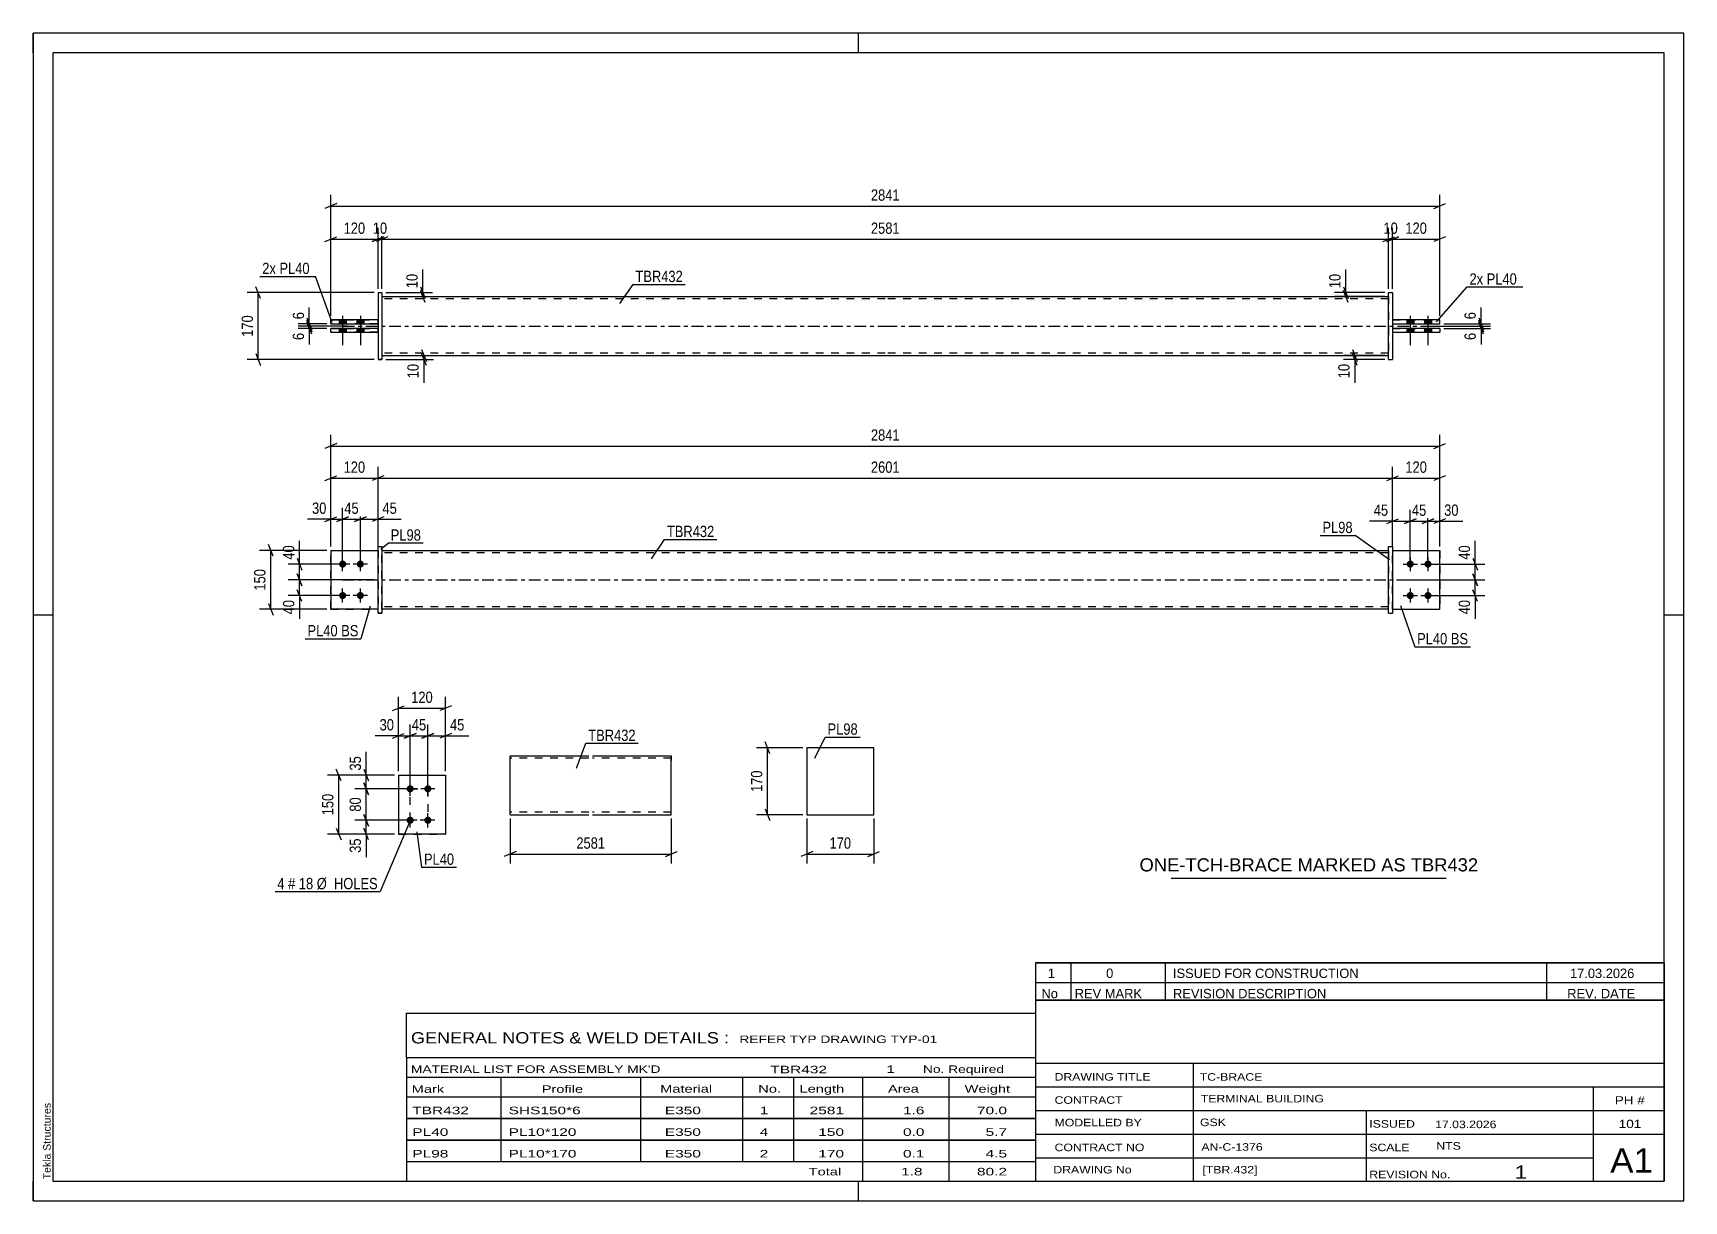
# Model space of a CAD drawing. Header units: millimetres. Extents: x 0 to 420, y 0 to 297.
import ezdxf

# ---------------------------------------------------------------- set-up
doc = ezdxf.new("R2010")
doc.units = ezdxf.units.MM
doc.linetypes.add('DXK_LINE_DOT2', pattern=[3.9198, 1.9599, -1.9599])
doc.linetypes.add('DXK_LINE_DOT3', pattern=[5.9187, 2.979, -0.9799, 0.9799, -0.9799])
doc.styles.add('Arial', font='ARIAL.TTF', dxfattribs={"height": 0.2})
doc.styles.add('Arial Narrow', font='ARIALN.TTF', dxfattribs={"height": 0.2})

# ---------------------------------------------------------------- blocks, each defined once
blk = doc.blocks.new('Unknown-580574513-1163')
at = {"color": 5, "linetype": 'Continuous'}
for p, q in [((420, 297), (0, 297)), ((0, 297), (0, 0)), ((0, 292), (0, 297)), ((210, 292), (210, 297)), ((420, 0), (420, 297)), ((415, 292), (5, 292)), ((5, 292), (5, 5)), ((415, 5), (415, 292)), ((5, 149), (0, 149)), ((420, 149), (415, 149)), ((0, 0), (0, 5)), ((5, 5), (415, 5)), ((210, 0), (210, 5)), ((0, 0), (420, 0))]:
    blk.add_line(p, q, dxfattribs=at)
at = {"color": 174, "linetype": 'Continuous', "style": 'Arial'}
blk.add_text('Tekla Structures', height=1.9102, rotation=90, dxfattribs=at).set_placement((4.5, 5.5))
blk = doc.blocks.new('Part-580574513-1761 - 1733')
at = {"color": 2, "linetype": 'Continuous'}
for p, q in [((75.77, 165.45), (87.77, 165.45)), ((75.77, 165.45), (75.77, 150.45)), ((87.77, 150.45), (75.77, 150.45)), ((75.77, 150.45), (75.77, 150.45))]:
    blk.add_line(p, q, dxfattribs=at)
at = {"color": 7, "linetype": 'DXK_LINE_DOT2'}
for p, q in [((75.77, 165.45), (87.77, 165.45)), ((87.77, 165.45), (87.77, 165.45)), ((87.77, 165.45), (87.77, 150.45)), ((75.77, 150.45), (87.77, 150.45)), ((75.77, 150.45), (75.77, 150.45))]:
    blk.add_line(p, q, dxfattribs=at)
blk = doc.blocks.new('Bolt-580574513-1735 - 1733')
at = {"linetype": 'Continuous'}
for points in [[(78.77, 161.05), (78.58, 161.07), (78.4, 161.13), (78.24, 161.23), (78.1, 161.35), (77.99, 161.5), (77.91, 161.68), (77.87, 161.86), (77.87, 162.05), (77.91, 162.23), (77.99, 162.4), (78.1, 162.56), (78.24, 162.68), (78.4, 162.78), (78.58, 162.83), (78.77, 162.85), (78.95, 162.83), (79.13, 162.78), (79.29, 162.68), (79.43, 162.56), (79.55, 162.4), (79.62, 162.23), (79.66, 162.05), (79.66, 161.86), (79.62, 161.68), (79.55, 161.5), (79.43, 161.35), (79.29, 161.23), (79.13, 161.13), (78.95, 161.07)], [(83.27, 161.05), (83.08, 161.07), (82.9, 161.13), (82.74, 161.23), (82.6, 161.35), (82.49, 161.5), (82.41, 161.68), (82.37, 161.86), (82.37, 162.05), (82.41, 162.23), (82.49, 162.4), (82.6, 162.56), (82.74, 162.68), (82.9, 162.78), (83.08, 162.83), (83.27, 162.85), (83.45, 162.83), (83.63, 162.78), (83.79, 162.68), (83.93, 162.56), (84.05, 162.4), (84.12, 162.23), (84.16, 162.05), (84.16, 161.86), (84.12, 161.68), (84.05, 161.5), (83.93, 161.35), (83.79, 161.23), (83.63, 161.13), (83.45, 161.07)], [(78.77, 153.05), (78.58, 153.07), (78.4, 153.13), (78.24, 153.23), (78.1, 153.35), (77.99, 153.5), (77.91, 153.68), (77.87, 153.86), (77.87, 154.05), (77.91, 154.23), (77.99, 154.4), (78.1, 154.56), (78.24, 154.68), (78.4, 154.78), (78.58, 154.83), (78.77, 154.85), (78.95, 154.83), (79.13, 154.78), (79.29, 154.68), (79.43, 154.56), (79.55, 154.4), (79.62, 154.23), (79.66, 154.05), (79.66, 153.86), (79.62, 153.68), (79.55, 153.5), (79.43, 153.35), (79.29, 153.23), (79.13, 153.13), (78.95, 153.07)], [(83.27, 153.05), (83.08, 153.07), (82.9, 153.13), (82.74, 153.23), (82.6, 153.35), (82.49, 153.5), (82.41, 153.68), (82.37, 153.86), (82.37, 154.05), (82.41, 154.23), (82.49, 154.4), (82.6, 154.56), (82.74, 154.68), (82.9, 154.78), (83.08, 154.83), (83.27, 154.85), (83.45, 154.83), (83.63, 154.78), (83.79, 154.68), (83.93, 154.56), (84.05, 154.4), (84.12, 154.23), (84.16, 154.05), (84.16, 153.86), (84.12, 153.68), (84.05, 153.5), (83.93, 153.35), (83.79, 153.23), (83.63, 153.13), (83.45, 153.07)]]:
    blk.add_hatch(color=1, dxfattribs=at).paths.add_polyline_path(points)
at = {"color": 1, "linetype": 'Continuous'}
for p, q in [((80.57, 161.95), (76.97, 161.95)), ((78.77, 160.15), (78.77, 163.75)), ((85.07, 161.95), (81.47, 161.95)), ((83.27, 160.15), (83.27, 163.75)), ((78.77, 152.15), (78.77, 155.75)), ((83.27, 152.15), (83.27, 155.75)), ((80.57, 153.95), (76.97, 153.95)), ((85.07, 153.95), (81.47, 153.95))]:
    blk.add_line(p, q, dxfattribs=at)
blk = doc.blocks.new('Bolt-580574513-1736 - 1733')
at = {"linetype": 'Continuous'}
for points in [[(350.37, 162.85), (350.55, 162.83), (350.73, 162.78), (350.89, 162.68), (351.03, 162.56), (351.15, 162.4), (351.22, 162.23), (351.26, 162.05), (351.26, 161.86), (351.22, 161.68), (351.15, 161.5), (351.03, 161.35), (350.89, 161.23), (350.73, 161.13), (350.55, 161.07), (350.37, 161.05), (350.18, 161.07), (350, 161.13), (349.84, 161.23), (349.7, 161.35), (349.59, 161.5), (349.51, 161.68), (349.47, 161.86), (349.47, 162.05), (349.51, 162.23), (349.59, 162.4), (349.7, 162.56), (349.84, 162.68), (350, 162.78), (350.18, 162.83)], [(354.87, 162.85), (355.05, 162.83), (355.23, 162.78), (355.39, 162.68), (355.53, 162.56), (355.65, 162.4), (355.72, 162.23), (355.76, 162.05), (355.76, 161.86), (355.72, 161.68), (355.65, 161.5), (355.53, 161.35), (355.39, 161.23), (355.23, 161.13), (355.05, 161.07), (354.87, 161.05), (354.68, 161.07), (354.5, 161.13), (354.34, 161.23), (354.2, 161.35), (354.09, 161.5), (354.01, 161.68), (353.97, 161.86), (353.97, 162.05), (354.01, 162.23), (354.09, 162.4), (354.2, 162.56), (354.34, 162.68), (354.5, 162.78), (354.68, 162.83)], [(350.37, 154.85), (350.55, 154.83), (350.73, 154.78), (350.89, 154.68), (351.03, 154.56), (351.15, 154.4), (351.22, 154.23), (351.26, 154.05), (351.26, 153.86), (351.22, 153.68), (351.15, 153.5), (351.03, 153.35), (350.89, 153.23), (350.73, 153.13), (350.55, 153.07), (350.37, 153.05), (350.18, 153.07), (350, 153.13), (349.84, 153.23), (349.7, 153.35), (349.59, 153.5), (349.51, 153.68), (349.47, 153.86), (349.47, 154.05), (349.51, 154.23), (349.59, 154.4), (349.7, 154.56), (349.84, 154.68), (350, 154.78), (350.18, 154.83)], [(354.87, 154.85), (355.05, 154.83), (355.23, 154.78), (355.39, 154.68), (355.53, 154.56), (355.65, 154.4), (355.72, 154.23), (355.76, 154.05), (355.76, 153.86), (355.72, 153.68), (355.65, 153.5), (355.53, 153.35), (355.39, 153.23), (355.23, 153.13), (355.05, 153.07), (354.87, 153.05), (354.68, 153.07), (354.5, 153.13), (354.34, 153.23), (354.2, 153.35), (354.09, 153.5), (354.01, 153.68), (353.97, 153.86), (353.97, 154.05), (354.01, 154.23), (354.09, 154.4), (354.2, 154.56), (354.34, 154.68), (354.5, 154.78), (354.68, 154.83)]]:
    blk.add_hatch(color=1, dxfattribs=at).paths.add_polyline_path(points)
at = {"color": 1, "linetype": 'Continuous'}
for p, q in [((348.57, 161.95), (352.17, 161.95)), ((350.37, 163.75), (350.37, 160.15)), ((353.07, 161.95), (356.67, 161.95)), ((354.87, 163.75), (354.87, 160.15)), ((350.37, 155.75), (350.37, 152.15)), ((354.87, 155.75), (354.87, 152.15)), ((348.57, 153.95), (352.17, 153.95)), ((353.07, 153.95), (356.67, 153.95))]:
    blk.add_line(p, q, dxfattribs=at)
blk = doc.blocks.new('Part-580574513-1741 - 1733')
at = {"color": 2, "linetype": 'Continuous'}
for p, q in [((88.77, 165.45), (216.77, 165.45)), ((216.87, 165.45), (344.87, 165.45)), ((216.77, 150.45), (88.77, 150.45)), ((344.87, 150.45), (216.87, 150.45))]:
    blk.add_line(p, q, dxfattribs=at)
at = {"color": 7, "linetype": 'DXK_LINE_DOT2'}
for p, q in [((88.77, 150.45), (88.77, 165.45)), ((216.77, 164.85), (88.77, 164.85)), ((344.87, 164.85), (216.87, 164.85)), ((344.87, 165.45), (344.87, 150.45)), ((216.77, 151.05), (88.77, 151.05)), ((344.87, 151.05), (216.87, 151.05))]:
    blk.add_line(p, q, dxfattribs=at)
at = {"color": 7, "linetype": 'DXK_LINE_DOT3'}
for p, q in [((78.77, 157.95), (216.77, 157.95)), ((216.87, 157.95), (354.87, 157.95))]:
    blk.add_line(p, q, dxfattribs=at)
blk = doc.blocks.new('Part-580574513-1756 - 1733')
at = {"color": 2, "linetype": 'Continuous'}
for p, q in [((87.77, 166.45), (88.77, 166.45)), ((87.77, 149.45), (87.77, 166.45)), ((88.77, 166.45), (88.77, 166.45)), ((88.77, 166.45), (88.77, 149.45)), ((87.77, 149.45), (88.77, 149.45))]:
    blk.add_line(p, q, dxfattribs=at)
at = {"color": 7, "linetype": 'DXK_LINE_DOT2'}
for p, q in [((87.77, 166.45), (88.77, 166.45)), ((88.77, 149.45), (87.77, 149.45)), ((87.77, 149.45), (87.77, 149.45)), ((88.77, 149.45), (88.77, 149.45))]:
    blk.add_line(p, q, dxfattribs=at)
blk = doc.blocks.new('Part-580574513-1766 - 1733')
at = {"color": 7, "linetype": 'DXK_LINE_DOT2'}
for p, q in [((75.77, 165.45), (87.77, 165.45)), ((75.77, 165.45), (87.77, 165.45)), ((75.77, 150.45), (75.77, 165.45)), ((87.77, 165.45), (87.77, 165.45)), ((87.77, 165.45), (87.77, 150.45)), ((75.77, 150.45), (87.77, 150.45)), ((87.77, 150.45), (75.77, 150.45)), ((75.77, 150.45), (75.77, 150.45))]:
    blk.add_line(p, q, dxfattribs=at)
blk = doc.blocks.new('Part-580574513-1771 - 1733')
at = {"color": 2, "linetype": 'Continuous'}
for p, q in [((344.87, 166.45), (345.87, 166.45)), ((344.87, 149.45), (344.87, 166.45)), ((345.87, 166.45), (345.87, 149.45)), ((344.87, 149.45), (344.87, 149.45)), ((344.87, 149.45), (345.87, 149.45))]:
    blk.add_line(p, q, dxfattribs=at)
at = {"color": 7, "linetype": 'DXK_LINE_DOT2'}
for p, q in [((344.87, 166.45), (345.87, 166.45)), ((344.87, 149.45), (345.87, 149.45))]:
    blk.add_line(p, q, dxfattribs=at)
blk = doc.blocks.new('Part-580574513-1796 - 1733')
at = {"color": 2, "linetype": 'Continuous'}
for p, q in [((345.87, 165.45), (357.87, 165.45)), ((357.87, 165.45), (357.87, 165.45)), ((357.87, 150.45), (357.87, 165.45)), ((345.87, 150.45), (357.87, 150.45))]:
    blk.add_line(p, q, dxfattribs=at)
at = {"color": 7, "linetype": 'DXK_LINE_DOT2'}
for p, q in [((345.87, 165.45), (357.87, 165.45)), ((345.87, 150.45), (345.87, 165.45)), ((345.87, 150.45), (345.87, 150.45)), ((345.87, 150.45), (357.87, 150.45))]:
    blk.add_line(p, q, dxfattribs=at)
blk = doc.blocks.new('Part-580574513-1801 - 1733')
at = {"color": 7, "linetype": 'DXK_LINE_DOT2'}
for p, q in [((345.87, 165.45), (357.87, 165.45)), ((345.87, 150.45), (345.87, 165.45)), ((345.87, 165.45), (357.87, 165.45)), ((357.87, 165.45), (357.87, 165.45)), ((357.87, 165.45), (357.87, 150.45)), ((345.87, 150.45), (345.87, 150.45)), ((345.87, 150.45), (357.87, 150.45)), ((345.87, 150.45), (357.87, 150.45))]:
    blk.add_line(p, q, dxfattribs=at)
blk = doc.blocks.new('Part-580574513-1418 - 1390')
at = {"color": 2, "linetype": 'Continuous'}
for p, q in [((357.87, 224.09), (345.87, 224.09)), ((345.87, 223.09), (357.87, 223.09)), ((357.87, 223.09), (357.87, 224.09))]:
    blk.add_line(p, q, dxfattribs=at)
at = {"color": 7, "linetype": 'DXK_LINE_DOT2'}
for p, q in [((345.87, 224.09), (345.87, 223.09)), ((345.87, 224.09), (357.87, 224.09)), ((345.87, 223.09), (357.87, 223.09))]:
    blk.add_line(p, q, dxfattribs=at)
blk = doc.blocks.new('Part-580574513-1440 - 1390')
at = {"color": 2, "linetype": 'Continuous'}
for p, q in [((88.77, 229.99), (216.77, 229.99)), ((216.87, 229.99), (344.87, 229.99)), ((88.77, 214.99), (216.77, 214.99)), ((216.87, 214.99), (344.87, 214.99))]:
    blk.add_line(p, q, dxfattribs=at)
at = {"color": 7, "linetype": 'DXK_LINE_DOT2'}
for p, q in [((88.77, 229.99), (88.77, 214.99)), ((216.77, 229.39), (88.77, 229.39)), ((344.87, 229.39), (216.87, 229.39)), ((344.87, 229.99), (344.87, 214.99)), ((216.77, 215.59), (88.77, 215.59)), ((344.87, 215.59), (216.87, 215.59))]:
    blk.add_line(p, q, dxfattribs=at)
at = {"color": 7, "linetype": 'DXK_LINE_DOT3'}
for p, q in [((78.77, 222.49), (216.77, 222.49)), ((216.87, 222.49), (354.87, 222.49))]:
    blk.add_line(p, q, dxfattribs=at)
blk = doc.blocks.new('Bolt-580574513-1424 - 1390')
at = {"linetype": 'Continuous'}
for points in [[(77.87, 223.09), (79.67, 223.09), (79.67, 224.09), (77.87, 224.09)], [(77.87, 223.09), (79.67, 223.09), (79.67, 224.09), (77.87, 224.09)], [(82.37, 223.09), (84.17, 223.09), (84.17, 224.09), (82.37, 224.09)], [(82.37, 223.09), (84.17, 223.09), (84.17, 224.09), (82.37, 224.09)], [(77.87, 220.89), (79.67, 220.89), (79.67, 221.89), (77.87, 221.89)], [(77.87, 220.89), (79.67, 220.89), (79.67, 221.89), (77.87, 221.89)], [(82.37, 220.89), (84.17, 220.89), (84.17, 221.89), (82.37, 221.89)], [(82.37, 220.89), (84.17, 220.89), (84.17, 221.89), (82.37, 221.89)]]:
    blk.add_hatch(color=1, dxfattribs=at).paths.add_polyline_path(points)
at = {"color": 1, "linetype": 'Continuous'}
for p, q in [((77.87, 224.09), (77.87, 223.09)), ((77.87, 224.09), (77.87, 223.09)), ((78.77, 225.09), (78.77, 217.59)), ((78.77, 225.09), (78.77, 217.59)), ((79.67, 224.09), (79.67, 223.09)), ((79.67, 224.09), (79.67, 223.09)), ((82.37, 224.09), (82.37, 223.09)), ((82.37, 224.09), (82.37, 223.09)), ((83.27, 225.09), (83.27, 217.59)), ((83.27, 225.09), (83.27, 217.59)), ((84.17, 224.09), (84.17, 223.09)), ((84.17, 224.09), (84.17, 223.09)), ((77.87, 221.89), (77.87, 220.89)), ((77.87, 221.89), (77.87, 220.89)), ((79.67, 221.89), (79.67, 220.89)), ((79.67, 221.89), (79.67, 220.89)), ((82.37, 221.89), (82.37, 220.89)), ((82.37, 221.89), (82.37, 220.89)), ((84.17, 221.89), (84.17, 220.89)), ((84.17, 221.89), (84.17, 220.89))]:
    blk.add_line(p, q, dxfattribs=at)
blk = doc.blocks.new('Bolt-580574513-1425 - 1390')
at = {"linetype": 'Continuous'}
for points in [[(351.27, 224.09), (349.47, 224.09), (349.47, 223.09), (351.27, 223.09)], [(351.27, 224.09), (349.47, 224.09), (349.47, 223.09), (351.27, 223.09)], [(355.77, 224.09), (353.97, 224.09), (353.97, 223.09), (355.77, 223.09)], [(355.77, 224.09), (353.97, 224.09), (353.97, 223.09), (355.77, 223.09)], [(351.27, 221.89), (349.47, 221.89), (349.47, 220.89), (351.27, 220.89)], [(351.27, 221.89), (349.47, 221.89), (349.47, 220.89), (351.27, 220.89)], [(355.77, 221.89), (353.97, 221.89), (353.97, 220.89), (355.77, 220.89)], [(355.77, 221.89), (353.97, 221.89), (353.97, 220.89), (355.77, 220.89)]]:
    blk.add_hatch(color=1, dxfattribs=at).paths.add_polyline_path(points)
at = {"color": 1, "linetype": 'Continuous'}
for p, q in [((349.47, 224.09), (349.47, 223.09)), ((349.47, 224.09), (349.47, 223.09)), ((350.37, 225.09), (350.37, 217.59)), ((350.37, 225.09), (350.37, 217.59)), ((351.27, 224.09), (351.27, 223.09)), ((351.27, 224.09), (351.27, 223.09)), ((353.97, 224.09), (353.97, 223.09)), ((353.97, 224.09), (353.97, 223.09)), ((354.87, 225.09), (354.87, 217.59)), ((354.87, 225.09), (354.87, 217.59)), ((355.77, 224.09), (355.77, 223.09)), ((355.77, 224.09), (355.77, 223.09)), ((349.47, 221.89), (349.47, 220.89)), ((349.47, 221.89), (349.47, 220.89)), ((351.27, 221.89), (351.27, 220.89)), ((351.27, 221.89), (351.27, 220.89)), ((353.97, 221.89), (353.97, 220.89)), ((353.97, 221.89), (353.97, 220.89)), ((355.77, 221.89), (355.77, 220.89)), ((355.77, 221.89), (355.77, 220.89))]:
    blk.add_line(p, q, dxfattribs=at)
blk = doc.blocks.new('Part-580574513-1445 - 1390')
at = {"color": 2, "linetype": 'Continuous'}
for p, q in [((357.87, 221.89), (345.87, 221.89)), ((345.87, 220.89), (357.87, 220.89)), ((357.87, 221.89), (357.87, 220.89))]:
    blk.add_line(p, q, dxfattribs=at)
at = {"color": 7, "linetype": 'DXK_LINE_DOT2'}
for p, q in [((345.87, 221.89), (345.87, 220.89)), ((345.87, 221.89), (357.87, 221.89)), ((345.87, 220.89), (357.87, 220.89))]:
    blk.add_line(p, q, dxfattribs=at)
blk = doc.blocks.new('Part-580574513-1446 - 1390')
at = {"color": 2, "linetype": 'Continuous'}
for p, q in [((344.87, 230.99), (344.87, 230.99)), ((344.87, 213.99), (344.87, 230.99)), ((344.87, 230.99), (345.87, 230.99)), ((345.87, 230.99), (345.87, 230.99)), ((345.87, 230.99), (345.87, 213.99)), ((344.87, 213.99), (345.87, 213.99)), ((344.87, 213.99), (344.87, 213.99)), ((345.87, 213.99), (345.87, 213.99))]:
    blk.add_line(p, q, dxfattribs=at)
at = {"color": 7, "linetype": 'DXK_LINE_DOT2'}
for p, q in [((344.87, 230.99), (345.87, 230.99)), ((344.87, 213.99), (345.87, 213.99)), ((345.87, 213.99), (345.87, 213.99))]:
    blk.add_line(p, q, dxfattribs=at)
blk = doc.blocks.new('Part-580574513-1451 - 1390')
at = {"color": 2, "linetype": 'Continuous'}
for p, q in [((87.77, 224.09), (75.77, 224.09)), ((75.77, 223.09), (75.77, 224.09)), ((75.77, 223.09), (87.77, 223.09)), ((75.77, 223.09), (75.77, 223.09))]:
    blk.add_line(p, q, dxfattribs=at)
at = {"color": 7, "linetype": 'DXK_LINE_DOT2'}
for p, q in [((75.77, 224.09), (87.77, 224.09)), ((87.77, 223.09), (75.77, 223.09)), ((87.77, 223.09), (87.77, 224.09))]:
    blk.add_line(p, q, dxfattribs=at)
blk = doc.blocks.new('Part-580574513-1456 - 1390')
at = {"color": 2, "linetype": 'Continuous'}
for p, q in [((87.77, 221.89), (75.77, 221.89)), ((75.77, 220.89), (75.77, 221.89)), ((75.77, 220.89), (87.77, 220.89)), ((75.77, 220.89), (75.77, 220.89))]:
    blk.add_line(p, q, dxfattribs=at)
at = {"color": 7, "linetype": 'DXK_LINE_DOT2'}
for p, q in [((75.77, 221.89), (87.77, 221.89)), ((87.77, 220.89), (75.77, 220.89)), ((87.77, 220.89), (87.77, 221.89))]:
    blk.add_line(p, q, dxfattribs=at)
blk = doc.blocks.new('Part-580574513-1457 - 1390')
at = {"color": 2, "linetype": 'Continuous'}
for p, q in [((87.77, 230.99), (88.77, 230.99)), ((87.77, 230.99), (87.77, 213.99)), ((88.77, 230.99), (88.77, 230.99)), ((88.77, 230.99), (88.77, 213.99)), ((88.77, 213.99), (87.77, 213.99)), ((87.77, 213.99), (87.77, 213.99))]:
    blk.add_line(p, q, dxfattribs=at)
at = {"color": 7, "linetype": 'DXK_LINE_DOT2'}
for p, q in [((87.77, 230.99), (88.77, 230.99)), ((87.77, 213.99), (88.77, 213.99)), ((87.77, 213.99), (87.77, 213.99))]:
    blk.add_line(p, q, dxfattribs=at)
blk = doc.blocks.new('Part-580574513-2157 - 2117')
at = {"color": 2, "linetype": 'Continuous'}
for p, q in [((92.95, 108.31), (104.95, 108.31)), ((92.95, 108.31), (92.95, 93.31)), ((104.95, 108.31), (104.95, 108.31)), ((104.95, 108.31), (104.95, 93.31)), ((104.95, 93.31), (92.95, 93.31)), ((92.95, 93.31), (92.95, 93.31))]:
    blk.add_line(p, q, dxfattribs=at)
at = {"color": 7, "linetype": 'DXK_LINE_DOT2'}
for p, q in [((92.95, 108.31), (104.95, 108.31)), ((104.95, 108.31), (104.95, 108.31)), ((92.95, 93.31), (104.95, 93.31))]:
    blk.add_line(p, q, dxfattribs=at)
blk = doc.blocks.new('Bolt-580574513-2152 - 2117')
at = {"linetype": 'Continuous'}
for points in [[(95.95, 105.71), (96.13, 105.69), (96.31, 105.64), (96.48, 105.54), (96.62, 105.42), (96.73, 105.26), (96.8, 105.09), (96.84, 104.91), (96.84, 104.72), (96.8, 104.54), (96.73, 104.36), (96.62, 104.21), (96.48, 104.09), (96.31, 103.99), (96.13, 103.93), (95.95, 103.91), (95.76, 103.93), (95.58, 103.99), (95.42, 104.09), (95.28, 104.21), (95.17, 104.36), (95.09, 104.54), (95.05, 104.72), (95.05, 104.91), (95.09, 105.09), (95.17, 105.26), (95.28, 105.42), (95.42, 105.54), (95.58, 105.64), (95.76, 105.69)], [(100.45, 105.71), (100.63, 105.69), (100.81, 105.64), (100.98, 105.54), (101.12, 105.42), (101.23, 105.26), (101.3, 105.09), (101.34, 104.91), (101.34, 104.72), (101.3, 104.54), (101.23, 104.36), (101.12, 104.21), (100.98, 104.09), (100.81, 103.99), (100.63, 103.93), (100.45, 103.91), (100.26, 103.93), (100.08, 103.99), (99.92, 104.09), (99.78, 104.21), (99.67, 104.36), (99.59, 104.54), (99.55, 104.72), (99.55, 104.91), (99.59, 105.09), (99.67, 105.26), (99.78, 105.42), (99.92, 105.54), (100.08, 105.64), (100.26, 105.69)], [(95.95, 97.71), (96.13, 97.69), (96.31, 97.64), (96.48, 97.54), (96.62, 97.42), (96.73, 97.26), (96.8, 97.09), (96.84, 96.91), (96.84, 96.72), (96.8, 96.54), (96.73, 96.36), (96.62, 96.21), (96.48, 96.09), (96.31, 95.99), (96.13, 95.93), (95.95, 95.91), (95.76, 95.93), (95.58, 95.99), (95.42, 96.09), (95.28, 96.21), (95.17, 96.36), (95.09, 96.54), (95.05, 96.72), (95.05, 96.91), (95.09, 97.09), (95.17, 97.26), (95.28, 97.42), (95.42, 97.54), (95.58, 97.64), (95.76, 97.69)], [(100.45, 97.71), (100.63, 97.69), (100.81, 97.64), (100.98, 97.54), (101.12, 97.42), (101.23, 97.26), (101.3, 97.09), (101.34, 96.91), (101.34, 96.72), (101.3, 96.54), (101.23, 96.36), (101.12, 96.21), (100.98, 96.09), (100.81, 95.99), (100.63, 95.93), (100.45, 95.91), (100.26, 95.93), (100.08, 95.99), (99.92, 96.09), (99.78, 96.21), (99.67, 96.36), (99.59, 96.54), (99.55, 96.72), (99.55, 96.91), (99.59, 97.09), (99.67, 97.26), (99.78, 97.42), (99.92, 97.54), (100.08, 97.64), (100.26, 97.69)]]:
    blk.add_hatch(color=1, dxfattribs=at).paths.add_polyline_path(points)
at = {"color": 1, "linetype": 'Continuous'}
for p, q in [((95.95, 103.01), (95.95, 106.61)), ((100.45, 103.01), (100.45, 106.61)), ((97.75, 104.81), (94.15, 104.81)), ((102.25, 104.81), (98.65, 104.81)), ((97.75, 96.81), (94.15, 96.81)), ((95.95, 95.01), (95.95, 98.61)), ((102.25, 96.81), (98.65, 96.81)), ((100.45, 95.01), (100.45, 98.61))]:
    blk.add_line(p, q, dxfattribs=at)
blk = doc.blocks.new('Part-580574513-2288 - 2282')
at = {"color": 2, "linetype": 'Continuous'}
for p, q in [((213.87, 115.23), (196.87, 115.23)), ((196.87, 115.23), (196.87, 98.23)), ((213.87, 98.23), (213.87, 115.23)), ((196.87, 98.23), (213.87, 98.23))]:
    blk.add_line(p, q, dxfattribs=at)
blk = doc.blocks.new('Part-580574513-2314 - 2307')
at = {"color": 2, "linetype": 'Continuous'}
for p, q in [((121.37, 98.32), (121.37, 113.23)), ((121.37, 113.23), (141.37, 113.23)), ((142.37, 113.23), (162.37, 113.23)), ((162.37, 113.23), (162.37, 113.14)), ((162.37, 113.14), (162.37, 112.03)), ((162.37, 98.23), (162.37, 112.03)), ((121.37, 98.23), (121.37, 98.32)), ((121.37, 98.23), (141.37, 98.23)), ((142.37, 98.23), (162.37, 98.23))]:
    blk.add_line(p, q, dxfattribs=at)
at = {"color": 7, "linetype": 'DXK_LINE_DOT2'}
for p, q in [((141.37, 112.63), (121.37, 112.63)), ((162.37, 112.63), (142.37, 112.63)), ((162.37, 112.03), (162.37, 112.88)), ((121.37, 98.83), (121.37, 98.88)), ((141.37, 98.83), (121.37, 98.83)), ((162.37, 98.83), (142.37, 98.83)), ((162.37, 98.83), (162.37, 98.88))]:
    blk.add_line(p, q, dxfattribs=at)
blk = doc.blocks.new('Rectangle-580574513-2267 - 2117')
at = {"color": 1, "linetype": 'DXK_LINE_DOT2'}
blk.add_lwpolyline([(95.95, 104.81), (100.45, 104.81), (100.45, 96.81), (95.95, 96.81), (95.95, 104.81)], close=True, dxfattribs=at)
blk = doc.blocks.new('StraightDimension-580574513-1850 - 1733')
at = {"color": 7, "linetype": 'Continuous'}
for p, q in [((75.77, 166.45), (75.77, 194.83)), ((357.87, 166.45), (357.87, 194.83)), ((77.27, 192.58), (74.27, 191.38)), ((75.77, 191.98), (357.87, 191.98)), ((356.37, 191.38), (359.37, 192.58))]:
    blk.add_line(p, q, dxfattribs=at)
at = {"color": 0}
blk.add_wipeout([(221.07, 192.73), (221.07, 196.93), (212.56, 196.93), (212.56, 192.73)], dxfattribs=at)
at = {"color": 3, "style": 'Arial Narrow'}
blk.add_text('2841', height=2.863, dxfattribs=at).set_placement((213.16, 193.33))
blk = doc.blocks.new('StraightDimension-580574513-1879 - 1733')
at = {"color": 7, "linetype": 'Continuous'}
for p, q in [((355.87, 161.95), (369.31, 161.95)), ((366.31, 163.45), (367.51, 160.45)), ((366.91, 157.95), (366.91, 161.95)), ((346.87, 157.95), (369.31, 157.95)), ((367.51, 156.45), (366.31, 159.45))]:
    blk.add_line(p, q, dxfattribs=at)
at = {"color": 0}
blk.add_wipeout([(366.16, 167.34), (361.96, 167.34), (361.96, 162.48), (366.16, 162.48)], dxfattribs=at)
at = {"color": 7, "linetype": 'Continuous'}
blk.add_line((366.91, 161.95), (366.91, 167.86), dxfattribs=at)
blk.add_line((366.91, 161.95), (366.91, 167.86), dxfattribs=at)
at = {"color": 3, "style": 'Arial Narrow'}
blk.add_text('40', height=2.863, rotation=90.0002, dxfattribs=at).set_placement((365.56, 163.08))
blk = doc.blocks.new('StraightDimension-580574513-1994 - 1733')
at = {"color": 7, "linetype": 'Continuous'}
for p, q in [((86.77, 157.95), (64.95, 157.95)), ((67.2, 159.45), (68.4, 156.45)), ((68.4, 152.45), (67.2, 155.45)), ((67.8, 153.95), (67.8, 157.95)), ((77.77, 153.95), (64.95, 153.95))]:
    blk.add_line(p, q, dxfattribs=at)
at = {"color": 0}
blk.add_wipeout([(67.05, 153.43), (62.85, 153.43), (62.85, 148.57), (67.05, 148.57)], dxfattribs=at)
at = {"color": 7, "linetype": 'Continuous'}
blk.add_line((67.8, 153.95), (67.8, 148.05), dxfattribs=at)
blk.add_line((67.8, 153.95), (67.8, 148.05), dxfattribs=at)
at = {"color": 3, "style": 'Arial Narrow'}
blk.add_text('40', height=2.863, rotation=90.0002, dxfattribs=at).set_placement((66.45, 149.17))
blk = doc.blocks.new('StraightDimension-580574513-1804 - 1733')
at = {"color": 7, "linetype": 'Continuous'}
for p, q in [((353.37, 172.29), (356.37, 173.49)), ((354.87, 162.95), (354.87, 175.74)), ((354.87, 172.89), (357.87, 172.89)), ((359.37, 173.49), (356.37, 172.29)), ((357.87, 166.45), (357.87, 175.74))]:
    blk.add_line(p, q, dxfattribs=at)
at = {"color": 0}
blk.add_wipeout([(363.25, 173.64), (363.25, 177.84), (358.39, 177.84), (358.39, 173.64)], dxfattribs=at)
at = {"color": 7, "linetype": 'Continuous'}
blk.add_line((357.87, 172.89), (363.77, 172.89), dxfattribs=at)
blk.add_line((357.87, 172.89), (363.77, 172.89), dxfattribs=at)
at = {"color": 3, "style": 'Arial Narrow'}
blk.add_text('30', height=2.863, dxfattribs=at).set_placement((358.99, 174.24))
blk = doc.blocks.new('StraightDimension-580574513-1820 - 1733')
at = {"color": 7, "linetype": 'Continuous'}
for p, q in [((348.87, 172.29), (351.87, 173.49)), ((350.37, 162.95), (350.37, 175.74)), ((350.37, 172.89), (354.87, 172.89)), ((356.37, 173.49), (353.37, 172.29)), ((354.87, 162.95), (354.87, 175.74))]:
    blk.add_line(p, q, dxfattribs=at)
at = {"color": 0}
blk.add_wipeout([(355.04, 173.64), (355.04, 177.84), (350.19, 177.84), (350.19, 173.64)], dxfattribs=at)
at = {"color": 3, "style": 'Arial Narrow'}
blk.add_text('45', height=2.863, dxfattribs=at).set_placement((350.79, 174.24))
blk = doc.blocks.new('StraightDimension-580574513-1833 - 1733')
at = {"color": 7, "linetype": 'Continuous'}
for p, q in [((344.37, 172.29), (347.37, 173.49)), ((345.87, 166.45), (345.87, 175.74)), ((345.87, 172.89), (350.37, 172.89)), ((351.87, 173.49), (348.87, 172.29)), ((350.37, 162.95), (350.37, 175.74))]:
    blk.add_line(p, q, dxfattribs=at)
at = {"color": 0}
blk.add_wipeout([(345.34, 173.64), (345.34, 177.84), (340.48, 177.84), (340.48, 173.64)], dxfattribs=at)
at = {"color": 7, "linetype": 'Continuous'}
blk.add_line((345.87, 172.89), (339.96, 172.89), dxfattribs=at)
blk.add_line((345.87, 172.89), (339.96, 172.89), dxfattribs=at)
at = {"color": 3, "style": 'Arial Narrow'}
blk.add_text('45', height=2.863, dxfattribs=at).set_placement((341.08, 174.24))
blk = doc.blocks.new('StraightDimension-580574513-1870 - 1733')
at = {"color": 7, "linetype": 'Continuous'}
for p, q in [((346.87, 157.95), (369.31, 157.95)), ((366.31, 159.45), (367.51, 156.45)), ((367.51, 152.45), (366.31, 155.45)), ((366.91, 153.95), (366.91, 157.95)), ((355.87, 153.95), (369.31, 153.95))]:
    blk.add_line(p, q, dxfattribs=at)
at = {"color": 0}
blk.add_wipeout([(366.16, 153.43), (361.96, 153.43), (361.96, 148.57), (366.16, 148.57)], dxfattribs=at)
at = {"color": 7, "linetype": 'Continuous'}
blk.add_line((366.91, 153.95), (366.91, 148.05), dxfattribs=at)
blk.add_line((366.91, 153.95), (366.91, 148.05), dxfattribs=at)
at = {"color": 3, "style": 'Arial Narrow'}
blk.add_text('40', height=2.863, rotation=90.0002, dxfattribs=at).set_placement((365.56, 149.17))
blk = doc.blocks.new('StraightDimension-580574513-1889 - 1733')
at = {"color": 7, "linetype": 'Continuous'}
for p, q in [((345.87, 166.45), (345.87, 186.68)), ((357.87, 166.45), (357.87, 186.68)), ((344.37, 183.23), (347.37, 184.43)), ((345.87, 183.83), (357.87, 183.83)), ((359.37, 184.43), (356.37, 183.23))]:
    blk.add_line(p, q, dxfattribs=at)
at = {"color": 0}
blk.add_wipeout([(355.21, 184.58), (355.21, 188.78), (348.52, 188.78), (348.52, 184.58)], dxfattribs=at)
at = {"color": 3, "style": 'Arial Narrow'}
blk.add_text('120', height=2.863, dxfattribs=at).set_placement((349.12, 185.18))
blk = doc.blocks.new('StraightDimension-580574513-1908 - 1733')
at = {"color": 7, "linetype": 'Continuous'}
for p, q in [((87.77, 158.95), (87.77, 186.68)), ((345.87, 166.45), (345.87, 186.68)), ((89.27, 184.43), (86.27, 183.23)), ((87.77, 183.83), (345.87, 183.83)), ((344.37, 183.23), (347.37, 184.43))]:
    blk.add_line(p, q, dxfattribs=at)
at = {"color": 0}
blk.add_wipeout([(221.07, 184.58), (221.07, 188.78), (212.56, 188.78), (212.56, 184.58)], dxfattribs=at)
at = {"color": 3, "style": 'Arial Narrow'}
blk.add_text('2601', height=2.863, dxfattribs=at).set_placement((213.16, 185.18))
blk = doc.blocks.new('StraightDimension-580574513-1923 - 1733')
at = {"color": 7, "linetype": 'Continuous'}
for p, q in [((75.77, 166.45), (75.77, 186.68)), ((87.77, 158.95), (87.77, 186.68)), ((74.27, 183.23), (77.27, 184.43)), ((75.77, 183.83), (87.77, 183.83)), ((89.27, 184.43), (86.27, 183.23))]:
    blk.add_line(p, q, dxfattribs=at)
at = {"color": 0}
blk.add_wipeout([(85.11, 184.58), (85.11, 188.78), (78.42, 188.78), (78.42, 184.58)], dxfattribs=at)
at = {"color": 3, "style": 'Arial Narrow'}
blk.add_text('120', height=2.863, dxfattribs=at).set_placement((79.02, 185.18))
blk = doc.blocks.new('StraightDimension-580574513-1939 - 1733')
at = {"color": 7, "linetype": 'Continuous'}
for p, q in [((81.77, 172.78), (84.77, 173.98)), ((83.27, 162.95), (83.27, 176.23)), ((83.27, 173.38), (87.77, 173.38)), ((89.27, 173.98), (86.27, 172.78)), ((87.77, 166.45), (87.77, 176.23))]:
    blk.add_line(p, q, dxfattribs=at)
at = {"color": 0}
blk.add_wipeout([(93.15, 174.13), (93.15, 178.33), (88.29, 178.33), (88.29, 174.13)], dxfattribs=at)
at = {"color": 7, "linetype": 'Continuous'}
blk.add_line((87.77, 173.38), (93.67, 173.38), dxfattribs=at)
blk.add_line((87.77, 173.38), (93.67, 173.38), dxfattribs=at)
at = {"color": 3, "style": 'Arial Narrow'}
blk.add_text('45', height=2.863, dxfattribs=at).set_placement((88.89, 174.73))
blk = doc.blocks.new('StraightDimension-580574513-1955 - 1733')
at = {"color": 7, "linetype": 'Continuous'}
for p, q in [((77.27, 172.78), (80.27, 173.98)), ((78.77, 162.95), (78.77, 176.23)), ((78.77, 173.38), (83.27, 173.38)), ((84.77, 173.98), (81.77, 172.78)), ((83.27, 162.95), (83.27, 176.23))]:
    blk.add_line(p, q, dxfattribs=at)
at = {"color": 0}
blk.add_wipeout([(83.44, 174.13), (83.44, 178.33), (78.59, 178.33), (78.59, 174.13)], dxfattribs=at)
at = {"color": 3, "style": 'Arial Narrow'}
blk.add_text('45', height=2.863, dxfattribs=at).set_placement((79.19, 174.73))
blk = doc.blocks.new('StraightDimension-580574513-1968 - 1733')
at = {"color": 7, "linetype": 'Continuous'}
for p, q in [((74.27, 172.78), (77.27, 173.98)), ((75.77, 166.45), (75.77, 176.23)), ((75.77, 173.38), (78.77, 173.38)), ((80.27, 173.98), (77.27, 172.78)), ((78.77, 162.95), (78.77, 176.23))]:
    blk.add_line(p, q, dxfattribs=at)
at = {"color": 0}
blk.add_wipeout([(75.24, 174.13), (75.24, 178.33), (70.38, 178.33), (70.38, 174.13)], dxfattribs=at)
at = {"color": 7, "linetype": 'Continuous'}
blk.add_line((75.77, 173.38), (69.86, 173.38), dxfattribs=at)
blk.add_line((75.77, 173.38), (69.86, 173.38), dxfattribs=at)
at = {"color": 3, "style": 'Arial Narrow'}
blk.add_text('30', height=2.863, dxfattribs=at).set_placement((70.98, 174.73))
blk = doc.blocks.new('StraightDimension-580574513-1985 - 1733')
at = {"color": 7, "linetype": 'Continuous'}
for p, q in [((77.77, 161.95), (64.95, 161.95)), ((67.2, 163.45), (68.4, 160.45)), ((67.8, 157.95), (67.8, 161.95)), ((86.77, 157.95), (64.95, 157.95)), ((68.4, 156.45), (67.2, 159.45))]:
    blk.add_line(p, q, dxfattribs=at)
at = {"color": 0}
blk.add_wipeout([(67.05, 167.34), (62.85, 167.34), (62.85, 162.48), (67.05, 162.48)], dxfattribs=at)
at = {"color": 7, "linetype": 'Continuous'}
blk.add_line((67.8, 161.95), (67.8, 167.86), dxfattribs=at)
blk.add_line((67.8, 161.95), (67.8, 167.86), dxfattribs=at)
at = {"color": 3, "style": 'Arial Narrow'}
blk.add_text('40', height=2.863, rotation=90.0002, dxfattribs=at).set_placement((66.45, 163.08))
blk = doc.blocks.new('StraightDimension-580574513-2004 - 1733')
at = {"color": 7, "linetype": 'Continuous'}
for p, q in [((74.77, 165.45), (57.62, 165.45)), ((61.07, 163.95), (59.87, 166.95)), ((60.47, 150.45), (60.47, 165.45)), ((59.87, 151.95), (61.07, 148.95)), ((74.77, 150.45), (57.62, 150.45))]:
    blk.add_line(p, q, dxfattribs=at)
at = {"color": 0}
blk.add_wipeout([(59.72, 161.3), (55.52, 161.3), (55.52, 154.61), (59.72, 154.61)], dxfattribs=at)
at = {"color": 3, "style": 'Arial Narrow'}
blk.add_text('150', height=2.863, rotation=90.0002, dxfattribs=at).set_placement((59.12, 155.21))
blk = doc.blocks.new('StraightDimension-580574513-1645 - 1390')
at = {"color": 7, "linetype": 'Continuous'}
for p, q in [((358.87, 223.09), (370.77, 223.09)), ((367.77, 224.59), (368.97, 221.59)), ((368.97, 220.99), (367.77, 223.99)), ((368.37, 222.49), (368.37, 223.09)), ((353.62, 222.49), (370.77, 222.49))]:
    blk.add_line(p, q, dxfattribs=at)
at = {"color": 0}
blk.add_wipeout([(367.62, 226.64), (363.42, 226.64), (363.42, 223.61), (367.62, 223.61)], dxfattribs=at)
at = {"color": 7, "linetype": 'Continuous'}
blk.add_line((368.37, 223.09), (368.37, 227.17), dxfattribs=at)
blk.add_line((368.37, 223.09), (368.37, 227.17), dxfattribs=at)
at = {"color": 3, "style": 'Arial Narrow'}
blk.add_text('6', height=2.86, rotation=90.0002, dxfattribs=at).set_placement((367.02, 224.21))
blk = doc.blocks.new('StraightDimension-580574513-1665 - 1390')
at = {"color": 7, "linetype": 'Continuous'}
for p, q in [((57.9, 229.49), (56.7, 232.49)), ((86.77, 230.99), (54.45, 230.99)), ((57.3, 213.99), (57.3, 230.99)), ((56.7, 215.49), (57.9, 212.49)), ((86.77, 213.99), (54.45, 213.99))]:
    blk.add_line(p, q, dxfattribs=at)
at = {"color": 0}
blk.add_wipeout([(56.55, 225.83), (52.35, 225.83), (52.35, 219.15), (56.55, 219.15)], dxfattribs=at)
at = {"color": 3, "style": 'Arial Narrow'}
blk.add_text('170', height=2.863, rotation=90.0002, dxfattribs=at).set_placement((55.95, 219.75))
blk = doc.blocks.new('StraightDimension-580574513-1533 - 1390')
at = {"color": 7, "linetype": 'Continuous'}
for p, q in [((343.87, 214.99), (333.42, 214.99)), ((335.67, 216.49), (336.87, 213.49)), ((336.87, 212.49), (335.67, 215.49)), ((336.27, 213.99), (336.27, 214.99)), ((343.87, 213.99), (333.42, 213.99))]:
    blk.add_line(p, q, dxfattribs=at)
at = {"color": 0}
blk.add_wipeout([(335.52, 213.46), (331.32, 213.46), (331.32, 208.61), (335.52, 208.61)], dxfattribs=at)
at = {"color": 7, "linetype": 'Continuous'}
blk.add_line((336.27, 213.99), (336.27, 208.08), dxfattribs=at)
blk.add_line((336.27, 213.99), (336.27, 208.08), dxfattribs=at)
at = {"color": 3, "style": 'Arial Narrow'}
blk.add_text('10', height=2.863, rotation=90.0002, dxfattribs=at).set_placement((334.92, 209.21))
blk = doc.blocks.new('StraightDimension-580574513-1547 - 1390')
at = {"color": 7, "linetype": 'Continuous'}
for p, q in [((333.36, 232.49), (334.56, 229.49)), ((334.56, 228.49), (333.36, 231.49)), ((343.87, 230.99), (331.11, 230.99)), ((343.87, 229.99), (331.11, 229.99)), ((333.96, 229.99), (333.96, 230.99))]:
    blk.add_line(p, q, dxfattribs=at)
at = {"color": 0}
blk.add_wipeout([(333.21, 236.37), (329.01, 236.37), (329.01, 231.51), (333.21, 231.51)], dxfattribs=at)
at = {"color": 7, "linetype": 'Continuous'}
blk.add_line((333.96, 230.99), (333.96, 236.89), dxfattribs=at)
blk.add_line((333.96, 230.99), (333.96, 236.89), dxfattribs=at)
at = {"color": 3, "style": 'Arial Narrow'}
blk.add_text('10', height=2.863, rotation=90.0002, dxfattribs=at).set_placement((332.61, 232.11))
blk = doc.blocks.new('StraightDimension-580574513-1562 - 1390')
at = {"color": 7, "linetype": 'Continuous'}
for p, q in [((77.27, 253.61), (74.27, 252.41)), ((75.77, 225.09), (75.77, 255.86)), ((75.77, 253.01), (357.87, 253.01)), ((356.37, 252.41), (359.37, 253.61)), ((357.87, 225.09), (357.87, 255.86))]:
    blk.add_line(p, q, dxfattribs=at)
at = {"color": 0}
blk.add_wipeout([(221.07, 253.76), (221.07, 257.96), (212.56, 257.96), (212.56, 253.76)], dxfattribs=at)
at = {"color": 3, "style": 'Arial Narrow'}
blk.add_text('2841', height=2.863, dxfattribs=at).set_placement((213.16, 254.36))
blk = doc.blocks.new('StraightDimension-580574513-1573 - 1390')
at = {"color": 7, "linetype": 'Continuous'}
for p, q in [((343.37, 244), (346.37, 245.2)), ((347.37, 245.2), (344.37, 244)), ((344.87, 231.99), (344.87, 247.45)), ((344.87, 244.6), (345.87, 244.6)), ((345.87, 231.99), (345.87, 247.45))]:
    blk.add_line(p, q, dxfattribs=at)
at = {"color": 0}
blk.add_wipeout([(347.79, 245.35), (347.79, 249.55), (342.94, 249.55), (342.94, 245.35)], dxfattribs=at)
at = {"color": 3, "style": 'Arial Narrow'}
blk.add_text('10', height=2.863, dxfattribs=at).set_placement((343.54, 245.95))
blk = doc.blocks.new('StraightDimension-580574513-1583 - 1390')
at = {"color": 7, "linetype": 'Continuous'}
for p, q in [((90.27, 245.2), (87.27, 244)), ((88.77, 231.99), (88.77, 247.45)), ((88.77, 244.6), (344.87, 244.6)), ((343.37, 244), (346.37, 245.2)), ((344.87, 231.99), (344.87, 247.45))]:
    blk.add_line(p, q, dxfattribs=at)
at = {"color": 0}
blk.add_wipeout([(221.07, 245.35), (221.07, 249.55), (212.56, 249.55), (212.56, 245.35)], dxfattribs=at)
at = {"color": 3, "style": 'Arial Narrow'}
blk.add_text('2581', height=2.863, dxfattribs=at).set_placement((213.16, 245.95))
blk = doc.blocks.new('StraightDimension-580574513-1593 - 1390')
at = {"color": 7, "linetype": 'Continuous'}
for p, q in [((86.27, 244), (89.27, 245.2)), ((90.27, 245.2), (87.27, 244)), ((87.77, 231.99), (87.77, 247.45)), ((87.77, 244.6), (88.77, 244.6)), ((88.77, 231.99), (88.77, 247.45))]:
    blk.add_line(p, q, dxfattribs=at)
at = {"color": 0}
blk.add_wipeout([(90.69, 245.35), (90.69, 249.55), (85.84, 249.55), (85.84, 245.35)], dxfattribs=at)
at = {"color": 3, "style": 'Arial Narrow'}
blk.add_text('10', height=2.863, dxfattribs=at).set_placement((86.44, 245.95))
blk = doc.blocks.new('StraightDimension-580574513-1603 - 1390')
at = {"color": 7, "linetype": 'Continuous'}
for p, q in [((74.27, 244), (77.27, 245.2)), ((75.77, 225.09), (75.77, 247.45)), ((75.77, 244.6), (87.77, 244.6)), ((89.27, 245.2), (86.27, 244)), ((87.77, 231.99), (87.77, 247.45))]:
    blk.add_line(p, q, dxfattribs=at)
at = {"color": 0}
blk.add_wipeout([(85.11, 245.35), (85.11, 249.55), (78.42, 249.55), (78.42, 245.35)], dxfattribs=at)
at = {"color": 3, "style": 'Arial Narrow'}
blk.add_text('120', height=2.863, dxfattribs=at).set_placement((79.02, 245.95))
blk = doc.blocks.new('StraightDimension-580574513-1613 - 1390')
at = {"color": 7, "linetype": 'Continuous'}
for p, q in [((344.37, 244), (347.37, 245.2)), ((345.87, 231.99), (345.87, 247.45)), ((345.87, 244.6), (357.87, 244.6)), ((359.37, 245.2), (356.37, 244)), ((357.87, 225.09), (357.87, 247.45))]:
    blk.add_line(p, q, dxfattribs=at)
at = {"color": 0}
blk.add_wipeout([(355.21, 245.35), (355.21, 249.55), (348.52, 249.55), (348.52, 245.35)], dxfattribs=at)
at = {"color": 3, "style": 'Arial Narrow'}
blk.add_text('120', height=2.863, dxfattribs=at).set_placement((349.12, 245.95))
blk = doc.blocks.new('StraightDimension-580574513-1624 - 1390')
at = {"color": 7, "linetype": 'Continuous'}
for p, q in [((89.77, 214.99), (101.86, 214.99)), ((98.86, 216.49), (100.06, 213.49)), ((100.06, 212.49), (98.86, 215.49)), ((99.46, 213.99), (99.46, 214.99)), ((89.77, 213.99), (101.86, 213.99))]:
    blk.add_line(p, q, dxfattribs=at)
at = {"color": 0}
blk.add_wipeout([(98.71, 213.46), (94.51, 213.46), (94.51, 208.61), (98.71, 208.61)], dxfattribs=at)
at = {"color": 7, "linetype": 'Continuous'}
blk.add_line((99.46, 213.99), (99.46, 208.08), dxfattribs=at)
blk.add_line((99.46, 213.99), (99.46, 208.08), dxfattribs=at)
at = {"color": 3, "style": 'Arial Narrow'}
blk.add_text('10', height=2.863, rotation=90.0002, dxfattribs=at).set_placement((98.11, 209.21))
blk = doc.blocks.new('StraightDimension-580574513-1634 - 1390')
at = {"color": 7, "linetype": 'Continuous'}
for p, q in [((98.59, 232.49), (99.79, 229.49)), ((99.79, 228.49), (98.59, 231.49)), ((89.77, 230.99), (101.59, 230.99)), ((89.77, 229.99), (101.59, 229.99)), ((99.19, 229.99), (99.19, 230.99))]:
    blk.add_line(p, q, dxfattribs=at)
at = {"color": 0}
blk.add_wipeout([(98.44, 236.37), (94.24, 236.37), (94.24, 231.51), (98.44, 231.51)], dxfattribs=at)
at = {"color": 7, "linetype": 'Continuous'}
blk.add_line((99.19, 230.99), (99.19, 236.89), dxfattribs=at)
blk.add_line((99.19, 230.99), (99.19, 236.89), dxfattribs=at)
at = {"color": 3, "style": 'Arial Narrow'}
blk.add_text('10', height=2.863, rotation=90.0002, dxfattribs=at).set_placement((97.84, 232.11))
blk = doc.blocks.new('StraightDimension-580574513-1656 - 1390')
at = {"color": 7, "linetype": 'Continuous'}
for p, q in [((367.77, 223.99), (368.97, 220.99)), ((368.97, 220.39), (367.77, 223.39)), ((353.62, 222.49), (370.77, 222.49)), ((358.87, 221.89), (370.77, 221.89)), ((368.37, 221.89), (368.37, 222.49))]:
    blk.add_line(p, q, dxfattribs=at)
at = {"color": 0}
blk.add_wipeout([(367.62, 221.36), (363.42, 221.36), (363.42, 218.34), (367.62, 218.34)], dxfattribs=at)
at = {"color": 7, "linetype": 'Continuous'}
blk.add_line((368.37, 221.89), (368.37, 217.81), dxfattribs=at)
blk.add_line((368.37, 221.89), (368.37, 217.81), dxfattribs=at)
at = {"color": 3, "style": 'Arial Narrow'}
blk.add_text('6', height=2.86, rotation=90.0002, dxfattribs=at).set_placement((367.02, 218.94))
blk = doc.blocks.new('StraightDimension-580574513-1676 - 1390')
at = {"color": 7, "linetype": 'Continuous'}
for p, q in [((69.69, 223.99), (70.89, 220.99)), ((70.89, 220.39), (69.69, 223.39)), ((80.02, 222.49), (67.44, 222.49)), ((74.77, 221.89), (67.44, 221.89)), ((70.29, 221.89), (70.29, 222.49))]:
    blk.add_line(p, q, dxfattribs=at)
at = {"color": 0}
blk.add_wipeout([(69.54, 221.36), (65.34, 221.36), (65.34, 218.33), (69.54, 218.33)], dxfattribs=at)
at = {"color": 7, "linetype": 'Continuous'}
blk.add_line((70.29, 221.89), (70.29, 217.81), dxfattribs=at)
blk.add_line((70.29, 221.89), (70.29, 217.81), dxfattribs=at)
at = {"color": 3, "style": 'Arial Narrow'}
blk.add_text('6', height=2.86, rotation=90.0002, dxfattribs=at).set_placement((68.94, 218.93))
blk = doc.blocks.new('StraightDimension-580574513-1686 - 1390')
at = {"color": 7, "linetype": 'Continuous'}
for p, q in [((74.77, 223.09), (67.44, 223.09)), ((69.69, 224.59), (70.89, 221.59)), ((70.89, 220.99), (69.69, 223.99)), ((70.29, 222.49), (70.29, 223.09)), ((80.02, 222.49), (67.44, 222.49))]:
    blk.add_line(p, q, dxfattribs=at)
at = {"color": 0}
blk.add_wipeout([(69.54, 226.64), (65.34, 226.64), (65.34, 223.61), (69.54, 223.61)], dxfattribs=at)
at = {"color": 7, "linetype": 'Continuous'}
blk.add_line((70.29, 223.09), (70.29, 227.17), dxfattribs=at)
blk.add_line((70.29, 223.09), (70.29, 227.17), dxfattribs=at)
at = {"color": 3, "style": 'Arial Narrow'}
blk.add_text('6', height=2.86, rotation=90.0002, dxfattribs=at).set_placement((68.94, 224.21))
blk = doc.blocks.new('StraightDimension-580574513-2160 - 2117')
at = {"color": 7, "linetype": 'Continuous'}
for p, q in [((92.95, 109.31), (92.95, 128.16)), ((104.95, 109.31), (104.95, 128.16)), ((91.45, 124.71), (94.45, 125.91)), ((92.95, 125.31), (104.95, 125.31)), ((106.45, 125.91), (103.45, 124.71))]:
    blk.add_line(p, q, dxfattribs=at)
at = {"color": 0}
blk.add_wipeout([(102.29, 126.06), (102.29, 130.26), (95.61, 130.26), (95.61, 126.06)], dxfattribs=at)
at = {"color": 3, "style": 'Arial Narrow'}
blk.add_text('120', height=2.863, dxfattribs=at).set_placement((96.21, 126.66))
blk = doc.blocks.new('StraightDimension-580574513-2177 - 2117')
at = {"color": 7, "linetype": 'Continuous'}
for p, q in [((94.45, 117.71), (97.45, 118.91)), ((95.95, 105.81), (95.95, 121.16)), ((95.95, 118.31), (100.45, 118.31)), ((101.95, 118.91), (98.95, 117.71)), ((100.45, 105.81), (100.45, 121.16))]:
    blk.add_line(p, q, dxfattribs=at)
at = {"color": 0}
blk.add_wipeout([(100.63, 119.06), (100.63, 123.26), (95.77, 123.26), (95.77, 119.06)], dxfattribs=at)
at = {"color": 3, "style": 'Arial Narrow'}
blk.add_text('45', height=2.863, dxfattribs=at).set_placement((96.37, 119.66))
blk = doc.blocks.new('StraightDimension-580574513-2187 - 2117')
at = {"color": 7, "linetype": 'Continuous'}
for p, q in [((91.45, 117.71), (94.45, 118.91)), ((92.95, 109.31), (92.95, 121.16)), ((92.95, 118.31), (95.95, 118.31)), ((97.45, 118.91), (94.45, 117.71)), ((95.95, 105.81), (95.95, 121.16))]:
    blk.add_line(p, q, dxfattribs=at)
at = {"color": 0}
blk.add_wipeout([(92.42, 119.06), (92.42, 123.26), (87.57, 123.26), (87.57, 119.06)], dxfattribs=at)
at = {"color": 7, "linetype": 'Continuous'}
blk.add_line((92.95, 118.31), (87.04, 118.31), dxfattribs=at)
blk.add_line((92.95, 118.31), (87.04, 118.31), dxfattribs=at)
at = {"color": 3, "style": 'Arial Narrow'}
blk.add_text('30', height=2.863, dxfattribs=at).set_placement((88.17, 119.66))
blk = doc.blocks.new('StraightDimension-580574513-2200 - 2117')
at = {"color": 7, "linetype": 'Continuous'}
for p, q in [((98.95, 117.71), (101.95, 118.91)), ((100.45, 105.81), (100.45, 121.16)), ((100.45, 118.31), (104.95, 118.31)), ((106.45, 118.91), (103.45, 117.71)), ((104.95, 109.31), (104.95, 121.16))]:
    blk.add_line(p, q, dxfattribs=at)
at = {"color": 0}
blk.add_wipeout([(110.33, 119.06), (110.33, 123.26), (105.47, 123.26), (105.47, 119.06)], dxfattribs=at)
at = {"color": 7, "linetype": 'Continuous'}
blk.add_line((104.95, 118.31), (110.85, 118.31), dxfattribs=at)
blk.add_line((104.95, 118.31), (110.85, 118.31), dxfattribs=at)
at = {"color": 3, "style": 'Arial Narrow'}
blk.add_text('45', height=2.863, dxfattribs=at).set_placement((106.07, 119.66))
blk = doc.blocks.new('StraightDimension-580574513-2214 - 2117')
at = {"color": 7, "linetype": 'Continuous'}
for p, q in [((78.36, 106.81), (77.16, 109.81)), ((91.95, 108.31), (74.91, 108.31)), ((77.76, 93.31), (77.76, 108.31)), ((91.95, 93.31), (74.91, 93.31)), ((77.16, 94.81), (78.36, 91.81))]:
    blk.add_line(p, q, dxfattribs=at)
at = {"color": 0}
blk.add_wipeout([(77.01, 104.16), (72.81, 104.16), (72.81, 97.47), (77.01, 97.47)], dxfattribs=at)
at = {"color": 3, "style": 'Arial Narrow'}
blk.add_text('150', height=2.863, rotation=90.0002, dxfattribs=at).set_placement((76.41, 98.07))
blk = doc.blocks.new('StraightDimension-580574513-2231 - 2117')
at = {"color": 7, "linetype": 'Continuous'}
for p, q in [((94.95, 96.81), (81.91, 96.81)), ((84.16, 98.31), (85.36, 95.31)), ((84.76, 93.31), (84.76, 96.81)), ((91.95, 93.31), (81.91, 93.31)), ((85.36, 91.81), (84.16, 94.81))]:
    blk.add_line(p, q, dxfattribs=at)
at = {"color": 0}
blk.add_wipeout([(84.01, 92.79), (79.81, 92.79), (79.81, 87.93), (84.01, 87.93)], dxfattribs=at)
at = {"color": 7, "linetype": 'Continuous'}
blk.add_line((84.76, 93.31), (84.76, 87.41), dxfattribs=at)
blk.add_line((84.76, 93.31), (84.76, 87.41), dxfattribs=at)
at = {"color": 3, "style": 'Arial Narrow'}
blk.add_text('35', height=2.863, rotation=90.0002, dxfattribs=at).set_placement((83.41, 88.53))
blk = doc.blocks.new('StraightDimension-580574513-2244 - 2117')
at = {"color": 7, "linetype": 'Continuous'}
for p, q in [((84.16, 106.31), (85.36, 103.31)), ((94.95, 104.81), (81.91, 104.81)), ((84.76, 96.81), (84.76, 104.81)), ((94.95, 96.81), (81.91, 96.81)), ((85.36, 95.31), (84.16, 98.31))]:
    blk.add_line(p, q, dxfattribs=at)
at = {"color": 0}
blk.add_wipeout([(84.01, 103.24), (79.81, 103.24), (79.81, 98.39), (84.01, 98.39)], dxfattribs=at)
at = {"color": 3, "style": 'Arial Narrow'}
blk.add_text('80', height=2.863, rotation=90.0002, dxfattribs=at).set_placement((83.41, 98.99))
blk = doc.blocks.new('StraightDimension-580574513-2254 - 2117')
at = {"color": 7, "linetype": 'Continuous'}
for p, q in [((84.16, 109.81), (85.36, 106.81)), ((91.95, 108.31), (81.91, 108.31)), ((85.36, 103.31), (84.16, 106.31)), ((84.76, 104.81), (84.76, 108.31)), ((94.95, 104.81), (81.91, 104.81))]:
    blk.add_line(p, q, dxfattribs=at)
at = {"color": 0}
blk.add_wipeout([(84.01, 113.69), (79.81, 113.69), (79.81, 108.84), (84.01, 108.84)], dxfattribs=at)
at = {"color": 7, "linetype": 'Continuous'}
blk.add_line((84.76, 108.31), (84.76, 114.22), dxfattribs=at)
blk.add_line((84.76, 108.31), (84.76, 114.22), dxfattribs=at)
at = {"color": 3, "style": 'Arial Narrow'}
blk.add_text('35', height=2.863, rotation=90.0002, dxfattribs=at).set_placement((83.41, 109.44))
blk = doc.blocks.new('StraightDimension-580574513-2290 - 2282')
at = {"color": 7, "linetype": 'Continuous'}
for p, q in [((195.87, 115.23), (184.02, 115.23)), ((187.47, 113.73), (186.27, 116.73)), ((186.87, 98.23), (186.87, 115.23)), ((195.87, 98.23), (184.02, 98.23)), ((186.27, 99.73), (187.47, 96.73))]:
    blk.add_line(p, q, dxfattribs=at)
at = {"color": 0}
blk.add_wipeout([(186.12, 110.07), (181.92, 110.07), (181.92, 103.39), (186.12, 103.39)], dxfattribs=at)
at = {"color": 3, "style": 'Arial Narrow'}
blk.add_text('170', height=2.863, rotation=90.0002, dxfattribs=at).set_placement((185.52, 103.99))
blk = doc.blocks.new('StraightDimension-580574513-2299 - 2282')
at = {"color": 7, "linetype": 'Continuous'}
for p, q in [((196.87, 97.23), (196.87, 85.83)), ((213.87, 97.23), (213.87, 85.83)), ((198.37, 88.83), (195.37, 87.63)), ((196.87, 88.23), (213.87, 88.23)), ((212.37, 87.63), (215.37, 88.83))]:
    blk.add_line(p, q, dxfattribs=at)
at = {"color": 0}
blk.add_wipeout([(208.71, 88.98), (208.71, 93.18), (202.03, 93.18), (202.03, 88.98)], dxfattribs=at)
at = {"color": 3, "style": 'Arial Narrow'}
blk.add_text('170', height=2.863, dxfattribs=at).set_placement((202.63, 89.58))
blk = doc.blocks.new('StraightDimension-580574513-2317 - 2307')
at = {"color": 7, "linetype": 'Continuous'}
for p, q in [((121.37, 97.23), (121.37, 85.83)), ((162.37, 97.23), (162.37, 85.83)), ((122.87, 88.83), (119.87, 87.63)), ((121.37, 88.23), (162.37, 88.23)), ((160.87, 87.63), (163.87, 88.83))]:
    blk.add_line(p, q, dxfattribs=at)
at = {"color": 0}
blk.add_wipeout([(146.13, 88.98), (146.13, 93.18), (137.62, 93.18), (137.62, 88.98)], dxfattribs=at)
at = {"color": 3, "style": 'Arial Narrow'}
blk.add_text('2581', height=2.863, dxfattribs=at).set_placement((138.22, 89.58))
blk = doc.blocks.new('Unknown-580574513-3709')
at = {"color": 7, "linetype": 'Continuous'}
for p, q in [((255, 51.05), (255, 5)), ((255, 51.05), (415, 51.05)), ((415, 51), (415, 5)), ((255, 35), (415, 35)), ((295.14, 35), (295.14, 5)), ((255, 29), (415, 29)), ((397, 5.05), (397, 29.05)), ((255, 23), (415, 23)), ((339.14, 23), (339.14, 5)), ((255, 17), (415, 17)), ((255, 11), (397, 11)), ((255, 5), (415, 5))]:
    blk.add_line(p, q, dxfattribs=at)
at = {"color": 7, "style": 'Arial Narrow'}
for s, height, width, p in [('DRAWING TITLE', 1.9089, 1.425378, (259.88, 30.61)), ('TC-BRACE', 1.909, 1.425378, (296.81, 30.59)), ('CONTRACT', 1.909, 1.425378, (259.88, 24.71)), ('TERMINAL BUILDING', 1.9089, 1.425378, (297.06, 25.07)), ('MODELLED BY', 1.9089, 1.425378, (259.88, 18.98)), ('GSK', 1.909, 1.425378, (296.88, 19.04)), ('ISSUED', 1.909, 1.425378, (339.94, 18.64)), ('17.03.2026', 1.909, 1.425378, (356.69, 18.52)), ('CONTRACT NO', 1.9089, 1.425378, (259.88, 12.66)), ('AN-C-1376', 1.909, 1.425378, (297.23, 12.78)), ('SCALE', 1.909, 1.425378, (339.94, 12.65)), ('A1', 6.204, 1.25, (401.24, 7.2)), ('DRAWING No', 1.909, 1.425378, (259.56, 7)), ('[TBR.432]', 1.909, 1.425378, (297.46, 6.99)), ('1', 3.34, 1.5, (376.91, 5.68)), ('REVISION No.', 1.9089, 1.425378, (339.94, 5.77))]:
    blk.add_text(s, height=height, dxfattribs=dict(at, width=width)).set_placement(p)
at = {"color": 7, "linetype": 'Continuous', "style": 'Arial Narrow'}
for s, height, width, p in [('PH #', 2.1, 1.42538, (402.4, 24.55)), ('101', 2.1, 1.42538, (403.41, 18.55)), ('NTS', 1.909, 1.425378, (357, 13.05))]:
    blk.add_text(s, height=height, dxfattribs=dict(at, width=width)).set_placement(p)
blk = doc.blocks.new('Unknown-580574513-3710')
at = {"color": 7, "linetype": 'Continuous'}
for p, q in [((255, 60.55), (415, 60.55)), ((415, 60.55), (255, 60.55)), ((255, 60.55), (255, 55.55)), ((264, 60.55), (264, 55.55)), ((288, 60.55), (288, 55.55)), ((385, 60.55), (385, 55.55)), ((415, 60.55), (415, 55.55)), ((255, 55.55), (415, 55.55)), ((255, 55.55), (255, 51.05)), ((255, 55.55), (415, 55.55)), ((264, 55.55), (264, 51.05)), ((288, 55.55), (288, 51.05)), ((385, 55.55), (385, 51.05)), ((415, 55.55), (415, 51.05)), ((415, 51.05), (255, 51.05))]:
    blk.add_line(p, q, dxfattribs=at)
at = {"color": 7, "linetype": 'Continuous', "style": 'Arial Narrow'}
for s, height, width, p in [('1', 2.39, 1.196471, (258.16, 56.7)), ('0', 2.39, 1.196471, (273, 56.7)), ('ISSUED FOR CONSTRUCTION', 2.3861, 1.196471, (290, 56.7)), ('17.03.2026', 2.386, 1.196471, (391, 56.7)), ('No', 2.386, 1.2, (256.54, 51.55)), ('REV MARK', 2.386, 1.2, (265, 51.55)), ('REVISION DESCRIPTION', 2.3861, 1.2, (290, 51.55)), ('REV. DATE', 2.386, 1.2, (390.28, 51.55))]:
    blk.add_text(s, height=height, dxfattribs=dict(at, width=width)).set_placement(p)
blk = doc.blocks.new('Unknown-580574513-3711')
at = {"color": 7, "linetype": 'Continuous'}
for p, q in [((95, 47.75), (255, 47.75)), ((95, 36.5), (95, 47.75)), ((255, 47.75), (255, 36.5)), ((95, 36.5), (255, 36.5)), ((95, 36.5), (95, 31.5)), ((255, 36.5), (255, 31.5)), ((95, 31.5), (255, 31.5)), ((95, 31.5), (95, 26.5)), ((119, 31.5), (119, 26.5)), ((154.5, 31.5), (154.5, 26.5)), ((180.5, 31.5), (180.5, 26.5)), ((193.5, 31.5), (193.5, 26.5)), ((211, 31.5), (211, 26.5)), ((233, 31.5), (233, 26.5)), ((255, 31.5), (255, 26.5)), ((95, 26.5), (255, 26.5)), ((95, 26.45), (95, 21.05)), ((95, 26.45), (255, 26.45)), ((119, 26.5), (119, 21)), ((154.5, 26.5), (154.5, 21)), ((180.5, 26.5), (180.5, 21)), ((193.5, 26.5), (193.5, 21)), ((211, 26.5), (211, 21)), ((233, 26.5), (233, 21)), ((255, 26.45), (255, 21.05)), ((95, 21.05), (255, 21.05)), ((119, 21), (119, 15.5)), ((154.5, 21), (154.5, 15.5)), ((180.5, 21), (180.5, 15.5)), ((193.5, 21), (193.5, 15.5)), ((211, 21), (211, 15.5)), ((233, 21), (233, 15.5)), ((95, 20.95), (95, 15.55)), ((95, 20.95), (255, 20.95)), ((255, 20.95), (255, 15.55)), ((95, 15.55), (255, 15.55)), ((95, 15.45), (95, 10.05)), ((95, 15.45), (255, 15.45)), ((119, 15.5), (119, 10)), ((154.5, 15.5), (154.5, 10)), ((180.5, 15.5), (180.5, 10)), ((193.5, 15.5), (193.5, 10)), ((211, 15.5), (211, 10)), ((233, 15.5), (233, 10)), ((255, 15.45), (255, 10.05)), ((95, 10.05), (255, 10.05)), ((95, 10), (255, 10)), ((95, 10), (95, 5)), ((211, 10), (211, 5)), ((233, 10), (233, 5)), ((255, 10), (255, 5)), ((95, 5), (255, 5))]:
    blk.add_line(p, q, dxfattribs=at)
at = {"color": 7, "style": 'Arial Narrow'}
for s, height, width, p in [('GENERAL NOTES & WELD DETAILS :', 2.8633, 1.4, (96.15, 40.06)), ('REFER TYP DRAWING TYP-01', 1.9089, 1.6, (179.7, 40.16)), ("MATERIAL LIST FOR ASSEMBLY MK'D", 1.9089, 1.6, (96.15, 32.56)), ('TBR432', 1.909, 1.794707, (187.59, 32.47)), ('1', 1.91, 1.794707, (217.08, 32.56)), ('No. Required', 1.9089, 1.6, (226.41, 32.56)), ('Mark', 1.909, 1.7, (96.34, 27.5)), ('Profile', 1.909, 1.7, (129.41, 27.5)), ('Material', 1.909, 1.7, (159.54, 27.56)), ('No.', 1.909, 1.7, (184.5, 27.56)), ('Length', 1.909, 1.7, (195, 27.56)), ('Area', 1.909, 1.7, (217.5, 27.56)), ('Weight', 1.909, 1.7, (237, 27.56))]:
    blk.add_text(s, height=height, dxfattribs=dict(at, width=width)).set_placement(p)
at = {"color": 7, "linetype": 'Continuous', "style": 'Arial Narrow'}
for s, height, width, p in [('TBR432', 1.909, 1.794707, (96.5, 22.06)), ('SHS150*6', 1.909, 1.794707, (121, 22.06)), ('E350', 1.909, 1.794707, (160.74, 22.06)), ('1', 1.91, 1.794707, (184.86, 22.06)), ('2581', 1.909, 1.794707, (197.58, 22.06)), ('1.6', 1.909, 1.794707, (221.32, 22.06)), ('70.0', 1.909, 1.794707, (240.14, 22.06)), ('PL40', 1.909, 1.794707, (96.5, 16.56)), ('PL10*120', 1.909, 1.794707, (121, 16.56)), ('E350', 1.909, 1.794707, (160.74, 16.56)), ('4', 1.91, 1.794707, (184.86, 16.56)), ('150', 1.909, 1.794707, (199.77, 16.56)), ('0.0', 1.909, 1.794707, (221.32, 16.56)), ('5.7', 1.909, 1.794707, (242.33, 16.56)), ('PL98', 1.909, 1.794707, (96.5, 11.06)), ('PL10*170', 1.909, 1.794707, (121, 11.06)), ('E350', 1.909, 1.794707, (160.74, 11.06)), ('2', 1.91, 1.794707, (184.86, 11.06)), ('170', 1.909, 1.794707, (199.77, 11.06)), ('0.1', 1.909, 1.794707, (221.32, 11.06)), ('4.5', 1.909, 1.794707, (242.33, 11.06)), ('Total', 1.909, 1.7, (197.33, 6.5)), ('1.8', 1.909, 1.794707, (220.83, 6.5)), ('80.2', 1.909, 1.794707, (240.14, 6.5))]:
    blk.add_text(s, height=height, dxfattribs=dict(at, width=width)).set_placement(p)
blk = doc.blocks.new('Unknown-580574513-3712')
at = {"color": 7, "linetype": 'Continuous'}
blk.add_line((289.5, 82.05), (359.5, 82.05), dxfattribs=at)
at = {"color": 7, "style": 'Arial'}
blk.add_text('ONE-TCH-BRACE MARKED AS TBR432', height=3.3428, dxfattribs=at).set_placement((281.49, 83.8))
blk = doc.blocks.new('Mark-580574513-1737 - 1733')
at = {"color": 0}
blk.add_wipeout([(173.33, 168.83), (173.33, 171.83), (161.27, 171.83), (161.27, 168.83)], dxfattribs=at)
blk.add_wipeout([(173.33, 168.83), (173.33, 171.83), (161.27, 171.83), (161.27, 168.83)], dxfattribs=at)
at = {"color": 30, "linetype": 'Continuous'}
for p, q in [((157.38, 163.26), (160.67, 168.23)), ((160.67, 168.23), (173.93, 168.23))]:
    blk.add_line(p, q, dxfattribs=at)
at = {"color": 3, "style": 'Arial Narrow'}
blk.add_text('TBR432', height=2.863, dxfattribs=at).set_placement((161.27, 168.83))
blk = doc.blocks.new('Mark-580574513-1752 - 1733')
at = {"color": 0}
blk.add_wipeout([(98.68, 167.92), (98.68, 170.92), (91.01, 170.92), (91.01, 167.92)], dxfattribs=at)
blk.add_wipeout([(98.68, 167.92), (98.68, 170.92), (91.01, 170.92), (91.01, 167.92)], dxfattribs=at)
at = {"color": 30, "linetype": 'Continuous'}
for p, q in [((88.46, 165.77), (90.41, 167.32)), ((90.41, 167.32), (99.28, 167.32))]:
    blk.add_line(p, q, dxfattribs=at)
at = {"color": 3, "style": 'Arial Narrow'}
blk.add_text('PL98', height=2.863, dxfattribs=at).set_placement((91.01, 167.92))
blk = doc.blocks.new('Mark-580574513-1767 - 1733')
at = {"color": 0}
blk.add_wipeout([(335.71, 169.85), (335.71, 172.85), (328.03, 172.85), (328.03, 169.85)], dxfattribs=at)
blk.add_wipeout([(335.71, 169.85), (335.71, 172.85), (328.03, 172.85), (328.03, 169.85)], dxfattribs=at)
at = {"color": 30, "linetype": 'Continuous'}
for p in [(327.43, 169.25), (345.1, 163.03)]:
    blk.add_line(p, (336.31, 169.25), dxfattribs=at)
at = {"color": 3, "style": 'Arial Narrow'}
blk.add_text('PL98', height=2.863, dxfattribs=at).set_placement((328.03, 169.85))
blk = doc.blocks.new('MarkSet-580574513-2039 - 1733')
at = {"color": 0}
blk.add_wipeout([(77.5, 143.59), (77.5, 146.59), (69.83, 146.59), (69.83, 143.59)], dxfattribs=at)
blk.add_wipeout([(77.5, 143.59), (77.5, 146.59), (69.83, 146.59), (69.83, 143.59)], dxfattribs=at)
blk.add_wipeout([(82.79, 143.59), (82.79, 146.59), (78.4, 146.59), (78.4, 143.59)], dxfattribs=at)
blk.add_wipeout([(82.79, 143.59), (82.79, 146.59), (78.4, 146.59), (78.4, 143.59)], dxfattribs=at)
at = {"color": 30, "linetype": 'Continuous'}
for p in [(85.81, 151.23), (69.23, 142.99)]:
    blk.add_line(p, (83.39, 142.99), dxfattribs=at)
at = {"color": 3, "style": 'Arial Narrow'}
for s, p in [('PL40', (69.83, 143.59)), ('BS', (78.4, 143.59))]:
    blk.add_text(s, height=2.863, dxfattribs=at).set_placement(p)
blk = doc.blocks.new('MarkSet-580574513-2045 - 1733')
at = {"color": 0}
blk.add_wipeout([(359.79, 141.55), (359.79, 144.55), (352.11, 144.55), (352.11, 141.55)], dxfattribs=at)
blk.add_wipeout([(359.79, 141.55), (359.79, 144.55), (352.11, 144.55), (352.11, 141.55)], dxfattribs=at)
at = {"color": 30, "linetype": 'Continuous'}
blk.add_line((347.87, 151.42), (351.51, 140.95), dxfattribs=at)
at = {"color": 0}
blk.add_wipeout([(365.07, 141.55), (365.07, 144.55), (360.69, 144.55), (360.69, 141.55)], dxfattribs=at)
blk.add_wipeout([(365.07, 141.55), (365.07, 144.55), (360.69, 144.55), (360.69, 141.55)], dxfattribs=at)
at = {"color": 30, "linetype": 'Continuous'}
blk.add_line((351.51, 140.95), (365.67, 140.95), dxfattribs=at)
at = {"color": 3, "style": 'Arial Narrow'}
for s, p in [('PL40', (352.11, 141.55)), ('BS', (360.69, 141.55))]:
    blk.add_text(s, height=2.863, dxfattribs=at).set_placement(p)
blk = doc.blocks.new('Mark-580574513-1436 - 1390')
at = {"color": 0}
blk.add_wipeout([(165.31, 233.68), (165.31, 236.68), (153.26, 236.68), (153.26, 233.68)], dxfattribs=at)
blk.add_wipeout([(165.31, 233.68), (165.31, 236.68), (153.26, 236.68), (153.26, 233.68)], dxfattribs=at)
at = {"color": 30, "linetype": 'Continuous'}
for p, q in [((149.29, 228.23), (152.66, 233.08)), ((152.66, 233.08), (165.91, 233.08))]:
    blk.add_line(p, q, dxfattribs=at)
at = {"color": 3, "style": 'Arial Narrow'}
blk.add_text('TBR432', height=2.863, dxfattribs=at).set_placement((153.26, 233.68))
blk = doc.blocks.new('MarkSet-580574513-1718 - 1390')
at = {"color": 0}
blk.add_wipeout([(368.91, 233.03), (368.91, 236.03), (365.44, 236.03), (365.44, 233.03)], dxfattribs=at)
blk.add_wipeout([(368.91, 233.03), (368.91, 236.03), (365.44, 236.03), (365.44, 233.03)], dxfattribs=at)
at = {"color": 30, "linetype": 'Continuous'}
blk.add_line((357.07, 223.6), (364.84, 232.43), dxfattribs=at)
at = {"color": 0}
blk.add_wipeout([(377.49, 233.03), (377.49, 236.03), (369.81, 236.03), (369.81, 233.03)], dxfattribs=at)
blk.add_wipeout([(377.49, 233.03), (377.49, 236.03), (369.81, 236.03), (369.81, 233.03)], dxfattribs=at)
at = {"color": 30, "linetype": 'Continuous'}
blk.add_line((364.84, 232.43), (378.99, 232.43), dxfattribs=at)
at = {"color": 3, "style": 'Arial Narrow'}
for s, p in [('2x', (365.44, 233.03)), ('PL40', (369.81, 233.03))]:
    blk.add_text(s, height=2.863, dxfattribs=at).set_placement(p)
blk = doc.blocks.new('MarkSet-580574513-1724 - 1390')
at = {"color": 0}
blk.add_wipeout([(61.79, 235.72), (61.79, 238.72), (58.32, 238.72), (58.32, 235.72)], dxfattribs=at)
blk.add_wipeout([(61.79, 235.72), (61.79, 238.72), (58.32, 238.72), (58.32, 235.72)], dxfattribs=at)
blk.add_wipeout([(70.37, 235.72), (70.37, 238.72), (62.69, 238.72), (62.69, 235.72)], dxfattribs=at)
blk.add_wipeout([(70.37, 235.72), (70.37, 238.72), (62.69, 238.72), (62.69, 235.72)], dxfattribs=at)
at = {"color": 30, "linetype": 'Continuous'}
for p in [(57.72, 235.12), (76.12, 223.37)]:
    blk.add_line(p, (71.87, 235.12), dxfattribs=at)
at = {"color": 3, "style": 'Arial Narrow'}
for s, p in [('2x', (58.32, 235.72)), ('PL40', (62.69, 235.72))]:
    blk.add_text(s, height=2.863, dxfattribs=at).set_placement(p)
blk = doc.blocks.new('Mark-580574513-2148 - 2117')
at = {"color": 0}
blk.add_wipeout([(63.99, 79.28), (63.99, 82.28), (62.16, 82.28), (62.16, 79.28)], dxfattribs=at)
blk.add_wipeout([(63.99, 79.28), (63.99, 82.28), (62.16, 82.28), (62.16, 79.28)], dxfattribs=at)
blk.add_wipeout([(66.72, 79.28), (66.72, 82.28), (64.89, 82.28), (64.89, 79.28)], dxfattribs=at)
blk.add_wipeout([(66.72, 79.28), (66.72, 82.28), (64.89, 82.28), (64.89, 79.28)], dxfattribs=at)
at = {"color": 3, "style": 'Arial Narrow'}
blk.add_text('4', height=2.86, dxfattribs=at).set_placement((62.16, 79.28))
at = {"color": 0}
blk.add_wipeout([(71.28, 79.28), (71.28, 82.28), (67.62, 82.28), (67.62, 79.28)], dxfattribs=at)
blk.add_wipeout([(71.28, 79.28), (71.28, 82.28), (67.62, 82.28), (67.62, 79.28)], dxfattribs=at)
at = {"color": 3, "style": 'Arial Narrow'}
blk.add_text('#', height=2.86, dxfattribs=at).set_placement((64.89, 79.28))
at = {"color": 0}
blk.add_wipeout([(87.7, 79.28), (87.7, 82.28), (72.18, 82.28), (72.18, 79.28)], dxfattribs=at)
blk.add_wipeout([(87.7, 79.28), (87.7, 82.28), (72.18, 82.28), (72.18, 79.28)], dxfattribs=at)
at = {"color": 7, "linetype": 'Continuous'}
for p in [(95.99, 96.94), (61.56, 78.68)]:
    blk.add_line(p, (88.3, 78.68), dxfattribs=at)
at = {"color": 3, "style": 'Arial Narrow'}
for s, p in [('18', (67.62, 79.28)), ('Ø  HOLES', (72.18, 79.28))]:
    blk.add_text(s, height=2.863, dxfattribs=at).set_placement(p)
blk = doc.blocks.new('Mark-580574513-2153 - 2117')
at = {"color": 0}
blk.add_wipeout([(107.12, 85.48), (107.12, 88.48), (99.45, 88.48), (99.45, 85.48)], dxfattribs=at)
blk.add_wipeout([(107.12, 85.48), (107.12, 88.48), (99.45, 88.48), (99.45, 85.48)], dxfattribs=at)
at = {"color": 30, "linetype": 'Continuous'}
for p, q in [((97.66, 93.84), (98.85, 84.88)), ((98.85, 84.88), (107.72, 84.88))]:
    blk.add_line(p, q, dxfattribs=at)
at = {"color": 3, "style": 'Arial Narrow'}
blk.add_text('PL40', height=2.863, dxfattribs=at).set_placement((99.45, 85.48))
blk = doc.blocks.new('Mark-580574513-2284 - 2282')
at = {"color": 0}
blk.add_wipeout([(209.8, 118.57), (209.8, 121.57), (202.13, 121.57), (202.13, 118.57)], dxfattribs=at)
blk.add_wipeout([(209.8, 118.57), (209.8, 121.57), (202.13, 121.57), (202.13, 118.57)], dxfattribs=at)
at = {"color": 30, "linetype": 'Continuous'}
for p, q in [((198.89, 112.61), (201.53, 117.97)), ((201.53, 117.97), (210.4, 117.97))]:
    blk.add_line(p, q, dxfattribs=at)
at = {"color": 3, "style": 'Arial Narrow'}
blk.add_text('PL98', height=2.863, dxfattribs=at).set_placement((202.13, 118.57))
blk = doc.blocks.new('Mark-580574513-2310 - 2307')
at = {"color": 0}
blk.add_wipeout([(153.31, 116.99), (153.31, 119.99), (141.25, 119.99), (141.25, 116.99)], dxfattribs=at)
blk.add_wipeout([(153.31, 116.99), (153.31, 119.99), (141.25, 119.99), (141.25, 116.99)], dxfattribs=at)
at = {"color": 30, "linetype": 'Continuous'}
for p, q in [((138.29, 110.08), (140.65, 116.39)), ((140.65, 116.39), (153.91, 116.39))]:
    blk.add_line(p, q, dxfattribs=at)
at = {"color": 3, "style": 'Arial Narrow'}
blk.add_text('TBR432', height=2.863, dxfattribs=at).set_placement((141.25, 116.99))

msp = doc.modelspace()

# ---------------------------------------------------------------- block references
for name in ['Unknown-580574513-1163', 'Part-580574513-1440 - 1390', 'Part-580574513-1457 - 1390', 'Part-580574513-1446 - 1390', 'Part-580574513-1451 - 1390', 'Bolt-580574513-1424 - 1390', 'Part-580574513-1418 - 1390', 'Bolt-580574513-1425 - 1390', 'Part-580574513-1456 - 1390', 'Part-580574513-1445 - 1390', 'Part-580574513-1761 - 1733', 'Part-580574513-1766 - 1733', 'Part-580574513-1741 - 1733', 'Part-580574513-1756 - 1733', 'Part-580574513-1771 - 1733', 'Part-580574513-1796 - 1733', 'Part-580574513-1801 - 1733', 'Bolt-580574513-1735 - 1733', 'Bolt-580574513-1736 - 1733', 'Part-580574513-2288 - 2282', 'Part-580574513-2314 - 2307', 'Part-580574513-2157 - 2117', 'Bolt-580574513-2152 - 2117', 'Rectangle-580574513-2267 - 2117', 'Unknown-580574513-3712', 'Unknown-580574513-3710', 'Unknown-580574513-3709', 'Unknown-580574513-3711']:
    msp.add_blockref(name, (0, 0))

# ---------------------------------------------------------------- next in the draw order: block references
for name in ['StraightDimension-580574513-1547 - 1390', 'StraightDimension-580574513-1665 - 1390', 'StraightDimension-580574513-1645 - 1390', 'StraightDimension-580574513-1624 - 1390', 'StraightDimension-580574513-1533 - 1390', 'StraightDimension-580574513-1850 - 1733', 'StraightDimension-580574513-1994 - 1733', 'StraightDimension-580574513-2160 - 2117', 'Mark-580574513-2310 - 2307', 'Mark-580574513-2284 - 2282', 'StraightDimension-580574513-2290 - 2282', 'StraightDimension-580574513-2317 - 2307']:
    msp.add_blockref(name, (0, 0))

# ---------------------------------------------------------------- next in the draw order: block references
for name in ['StraightDimension-580574513-1562 - 1390', 'StraightDimension-580574513-1879 - 1733', 'StraightDimension-580574513-2177 - 2117', 'StraightDimension-580574513-2299 - 2282']:
    msp.add_blockref(name, (0, 0))

# ---------------------------------------------------------------- next in the draw order: block references
for name in ['StraightDimension-580574513-1573 - 1390', 'StraightDimension-580574513-1804 - 1733', 'StraightDimension-580574513-1870 - 1733', 'StraightDimension-580574513-2187 - 2117']:
    msp.add_blockref(name, (0, 0))

# ---------------------------------------------------------------- next in the draw order: block references
for name in ['StraightDimension-580574513-1583 - 1390', 'StraightDimension-580574513-1820 - 1733', 'MarkSet-580574513-2045 - 1733', 'StraightDimension-580574513-2200 - 2117', 'StraightDimension-580574513-2214 - 2117']:
    msp.add_blockref(name, (0, 0))

# ---------------------------------------------------------------- next in the draw order: block references
for name in ['StraightDimension-580574513-1593 - 1390', 'StraightDimension-580574513-1613 - 1390', 'Mark-580574513-1436 - 1390', 'StraightDimension-580574513-1833 - 1733', 'StraightDimension-580574513-2231 - 2117']:
    msp.add_blockref(name, (0, 0))

# ---------------------------------------------------------------- next in the draw order: block references
for name in ['StraightDimension-580574513-1603 - 1390', 'StraightDimension-580574513-1656 - 1390', 'StraightDimension-580574513-1889 - 1733', 'StraightDimension-580574513-2244 - 2117']:
    msp.add_blockref(name, (0, 0))

# ---------------------------------------------------------------- next in the draw order: block references
for name in ['StraightDimension-580574513-1634 - 1390', 'MarkSet-580574513-1718 - 1390', 'StraightDimension-580574513-1676 - 1390', 'StraightDimension-580574513-1908 - 1733', 'StraightDimension-580574513-2254 - 2117', 'Mark-580574513-2148 - 2117']:
    msp.add_blockref(name, (0, 0))

# ---------------------------------------------------------------- next in the draw order: block references
for name in ['StraightDimension-580574513-1686 - 1390', 'StraightDimension-580574513-1923 - 1733', 'Mark-580574513-1767 - 1733', 'Mark-580574513-1737 - 1733', 'Mark-580574513-2153 - 2117']:
    msp.add_blockref(name, (0, 0))

# ---------------------------------------------------------------- next in the draw order: block references
for name in ['MarkSet-580574513-1724 - 1390', 'StraightDimension-580574513-1939 - 1733']:
    msp.add_blockref(name, (0, 0))

# ---------------------------------------------------------------- next in the draw order: block references
msp.add_blockref('StraightDimension-580574513-1955 - 1733', (0, 0))

# ---------------------------------------------------------------- next in the draw order: block references
msp.add_blockref('StraightDimension-580574513-1968 - 1733', (0, 0))

# ---------------------------------------------------------------- next in the draw order: block references
msp.add_blockref('StraightDimension-580574513-1985 - 1733', (0, 0))

# ---------------------------------------------------------------- next in the draw order: block references
for name in ['Mark-580574513-1752 - 1733', 'StraightDimension-580574513-2004 - 1733']:
    msp.add_blockref(name, (0, 0))

# ---------------------------------------------------------------- next in the draw order: block references
msp.add_blockref('MarkSet-580574513-2039 - 1733', (0, 0))

doc.saveas('drawing.dxf')
